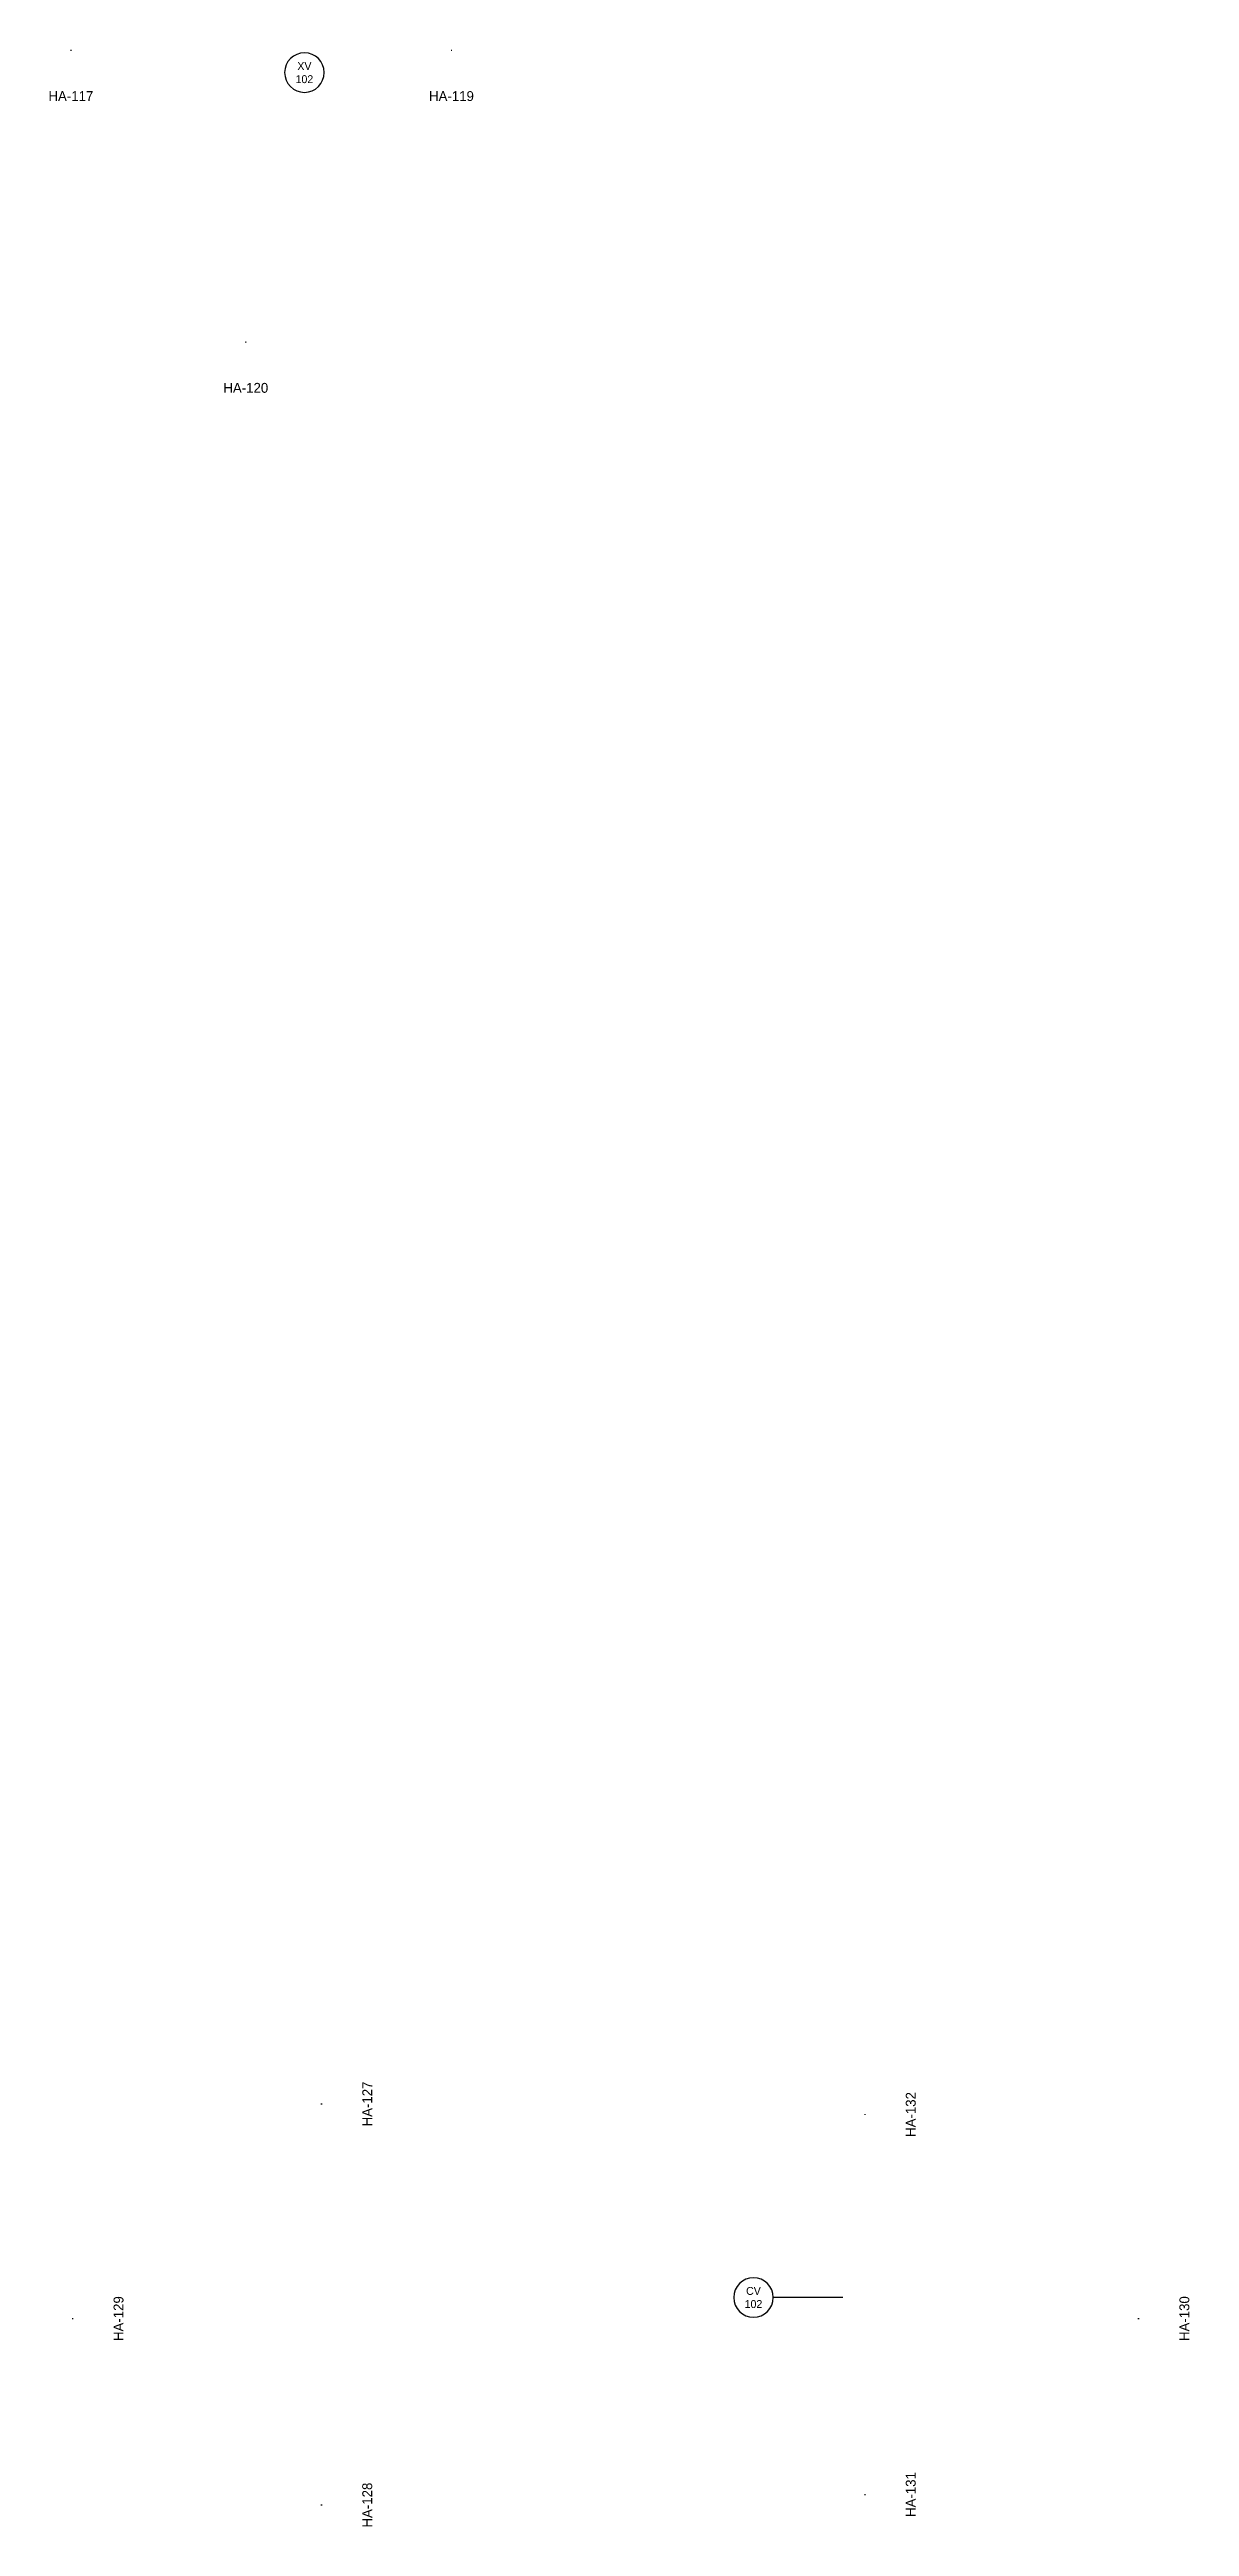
# Model space of a CAD drawing. Header units: millimetres. Extents: x -1662 to 3180, y -1452 to 1085.
# Drawn here: x -964 to -676, y 19 to 645 of the extents above; entities that cross this region are included whole.
import ezdxf
from ezdxf.enums import TextEntityAlignment as Align

# ---------------------------------------------------------------- set-up
doc = ezdxf.new("R2010")
doc.units = ezdxf.units.MM
doc.layers.add('Instrument', color=2, linetype='Continuous')
doc.layers.add('Text', color=7, linetype='Continuous')
doc.dimstyles.new('ISO-25', dxfattribs={"dimtxt": 2.5, "dimasz": 2.5, "dimexe": 1.25, "dimexo": 0.625, "dimtad": 1, "dimtxsty": 'Standard', "dimcen": 2.5, "dimadec": 0, "dimazin": 0, "dimtfac": 1, "dimtmove": 0, "dimatfit": 3, "dimfxl": 1, "dimarcsym": 0})

# ---------------------------------------------------------------- blocks, each defined once
blk = doc.blocks.new('Valve Label_block')
at = {"color": 0, "linetype": 'ByBlock', "lineweight": -2}
blk.add_attdef('#(TargetObject.Size)', text='', height=0.1, dxfattribs=at).set_placement((0, 0.1875), align=Align.BOTTOM_CENTER)
blk.add_attdef('#(TargetObject.Tag)', text='', height=0.1, dxfattribs=at).set_placement((0, -0.1875), align=Align.TOP_CENTER)
blk = doc.blocks.new('*U105')
at = {"color": 0, "linetype": 'ByBlock', "lineweight": -2}
for start, end in [(0, 180), (180, 0)]:
    blk.add_arc((0, 0), 0.25, start, end, dxfattribs=at)
blk.add_wipeout([(-0.12, 0.149), (0.125, 0.151), (0.125, 0.024), (-0.12, 0.024)], dxfattribs=at)
blk.add_wipeout([(-0.136, -0.024), (0.14, -0.024), (0.14, -0.155), (-0.136, -0.155)], dxfattribs=at)
for tag, p in [('#(TargetObject.Type)', (0, 0.083)), ('#(TargetObject.LoopNumber)', (0, -0.083))]:
    blk.add_attdef(tag, text='', height=0.1, dxfattribs=at).set_placement(p, align=Align.MIDDLE_CENTER)

msp = doc.modelspace()

# ---------------------------------------------------------------- block references
at = {"layer": 'Instrument', "linetype": 'ByBlock', "xscale": 20, "yscale": 20, "zscale": 20}
for p, values in [((-900, 639.19), {'#(TargetObject.Type)': 'XV', '#(TargetObject.LoopNumber)': '102'}), ((-786.51, 77.01), {'#(TargetObject.Type)': 'CV', '#(TargetObject.LoopNumber)': '102'})]:
    msp.add_blockref('*U105', p, dxfattribs=at).add_auto_attribs(values)
at = {"layer": 'Text', "xscale": 25, "yscale": 25, "zscale": 25}
for p, values in [((-959.02, 639.19), {'#(TargetObject.Size)': '.', '#(TargetObject.Tag)': 'HA-117'}), ((-862.83, 639.19), {'#(TargetObject.Size)': '.', '#(TargetObject.Tag)': 'HA-119'}), ((-914.81, 565.47), {'#(TargetObject.Size)': '.', '#(TargetObject.Tag)': 'HA-120'})]:
    msp.add_blockref('Valve Label_block', p, dxfattribs=at).add_auto_attribs(values)
at = {"layer": 'Text', "xscale": 25, "yscale": 25, "zscale": 25, "rotation": 90}
for p, values in [((-890.06, 125.91), {'#(TargetObject.Size)': '.', '#(TargetObject.Tag)': 'HA-127'}), ((-752.69, 123.25), {'#(TargetObject.Size)': '.', '#(TargetObject.Tag)': 'HA-132'}), ((-952.92, 71.67), {'#(TargetObject.Size)': '.', '#(TargetObject.Tag)': 'HA-129'}), ((-683.54, 71.67), {'#(TargetObject.Size)': '.', '#(TargetObject.Tag)': 'HA-130'}), ((-752.69, 27.22), {'#(TargetObject.Size)': '.', '#(TargetObject.Tag)': 'HA-131'}), ((-890.06, 24.55), {'#(TargetObject.Size)': '.', '#(TargetObject.Tag)': 'HA-128'})]:
    msp.add_blockref('Valve Label_block', p, dxfattribs=at).add_auto_attribs(values)

# ---------------------------------------------------------------- next in the draw order: leaders
at = {"layer": 'Instrument', "linetype": 'ByBlock', "has_arrowhead": 0}
msp.add_leader([(-763.94, 77.01), (-781.51, 77.01)], dimstyle='ISO-25', dxfattribs=at)

doc.saveas('drawing.dxf')
